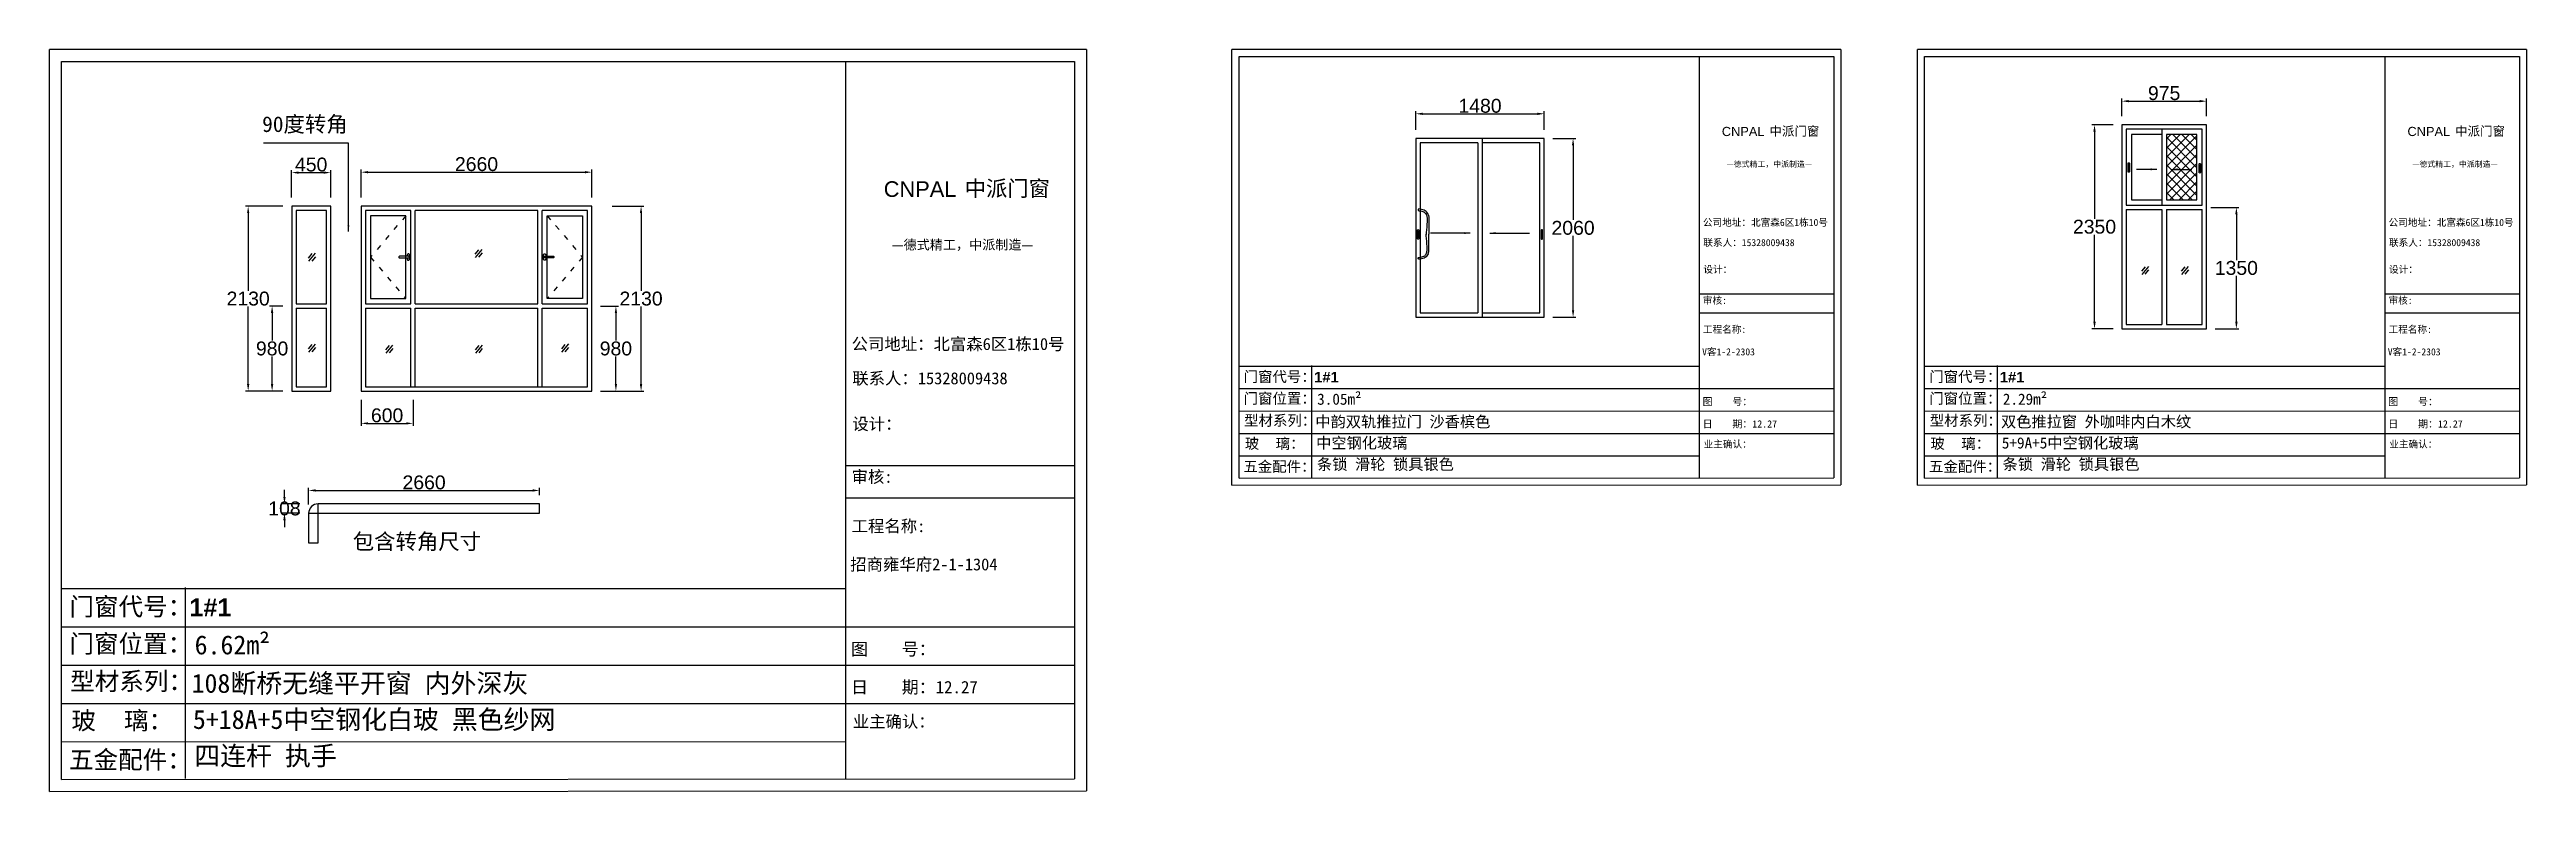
# Model space of a CAD drawing. Header units: inches. Extents: x -138455 to 599497, y -747149 to 13167.
# Drawn here: x 324704 to 353241, y -727264 to -718717 of the extents above; entities that cross this region are included whole.
import ezdxf

# ---------------------------------------------------------------- set-up
doc = ezdxf.new("R2010")
doc.units = ezdxf.units.IN
doc.header["$MEASUREMENT"] = 0
doc.header["$PDMODE"] = 35
doc.header["$PDSIZE"] = -3
doc.linetypes.add('ACAD_ISO03W100', pattern=[30, 12, -18])
doc.layers.add('0 @ 1', color=7, linetype='Continuous')
doc.styles.add('Annotative', font='arialbd.ttf')
doc.styles.add('MtXpl_', font='')
doc.styles.get("Standard").update_dxf_attribs({"font": 'arial.ttf'})
doc.styles.get('MtXpl_').set_extended_font_data('SimSun')
doc.dimstyles.get("Standard").update_dxf_attribs({"dimtxt": 80, "dimasz": 70, "dimexe": 40, "dimexo": 80, "dimgap": 0, "dimtad": 1, "dimtih": 1, "dimtoh": 1, "dimdec": 0, "dimzin": 0, "dimdsep": 46, "dimtxsty": 'Standard', "dimcen": 0.09, "dimadec": 0, "dimazin": 0, "dimtfac": 1, "dimtdec": 0, "dimtofl": 0, "dimtmove": 0, "dimatfit": 3, "dimfxl": 0, "dimtolj": 1, "dimtzin": 0, "dimarcsym": 0})

msp = doc.modelspace()

# ---------------------------------------------------------------- texts
for height, p in [(105.61, (343970.6, -719713.8)), (105.61, (351870.2, -719713.8)), (179.84, (334314.6, -720414.4))]:
    msp.add_text('CNPAL', height=height).set_placement(p)
at = {"style": 'MtXpl_'}
for s, height, p in [('中派门窗', 105.61, (344518.9, -719709.4)), ('中派门窗', 105.61, (352418.6, -719709.4)), ('—德式精工，中派制造—', 64.988, (344025.8, -720069.8)), ('—德式精工，中派制造—', 64.988, (351925.5, -720069.8)), ('中派门窗', 179.84, (335248.4, -720407)), ('公司地址：北富森6区1栋10号', 81.235, (343753.5, -720749.6)), ('公司地址：北富森6区1栋10号', 81.235, (351653.2, -720749.6)), ('—德式精工，中派制造—', 110.672, (334408.7, -721020.7)), ('联系人：15328009438', 81.235, (343757.9, -720981.8)), ('联系人：15328009438', 81.235, (351657.6, -720981.8)), ('设计：', 81.24, (343758.1, -721290.1)), ('设计：', 81.24, (351657.7, -721290.1)), ('审核:', 81.24, (343752.9, -721647.6)), ('审核:', 81.24, (351652.5, -721647.6)), ('工程名称:', 81.24, (343753.4, -721981.7)), ('工程名称:', 81.24, (351653.1, -721981.7)), ('公司地址：北富森6区1栋10号', 138.34, (333945, -722178.3)), ('V客1-2-2303', 81.24, (343744, -722240.5)), ('V客1-2-2303', 81.24, (351643.7, -722240.5)), ('联系人：15328009438', 138.34, (333952.5, -722573.8)), ('图    号：', 83.94, (343749.6, -722815.2)), ('图    号：', 83.94, (351649.3, -722815.2)), ('设计：', 138.34, (333952.7, -723098.8)), ('日    期：12.27', 83.944, (343749.9, -723072.4)), ('日    期：12.27', 83.944, (351649.6, -723072.4)), ('业主确认：', 81.24, (343761.2, -723303.9)), ('业主确认：', 81.24, (351660.8, -723303.9)), ('审核:', 138.34, (333943.8, -723707.7)), ('工程名称:', 138.34, (333944.8, -724276.6)), ('招商雍华府2-1-1304', 138.34, (333928.8, -724717.4)), ('图    号：', 142.95, (333938.3, -725696)), ('日    期：12.27', 142.953, (333938.8, -726134)), ('业主确认：', 138.34, (333958, -726528.3))]:
    msp.add_text(s, height=height, dxfattribs=at).set_placement(p)
at = {"layer": '0 @ 1', "style": 'Annotative'}
for s, height, p in [('门窗代号：', 121.85, (338461.3, -722546.4)), ('1#1', 121.85, (339273.4, -722552.2)), ('门窗代号：', 121.85, (346361, -722546.4)), ('1#1', 121.85, (347173, -722552.2)), ('门窗位置：', 121.85, (338461.3, -722797.4)), ('门窗位置：', 121.85, (346361, -722797.4)), ('型材系列：', 121.85, (338466.5, -723051)), ('型材系列：', 121.85, (346366.1, -723051)), ('玻    璃：', 121.85, (338475, -723316.9)), ('玻    璃：', 121.85, (346374.6, -723316.9)), ('五金配件：', 121.85, (338458.3, -723581.8)), ('五金配件：', 121.85, (346358, -723581.8)), ('门窗代号：', 207.51, (324932.6, -725238.2)), ('1#1', 207.51, (326315.5, -725248.1)), ('门窗位置：', 207.51, (324932.6, -725665.7)), ('型材系列：', 207.51, (324941.4, -726097.6)), ('玻    璃：', 207.51, (324955.9, -726550.4)), ('五金配件：', 207.51, (324927.5, -727001.6))]:
    msp.add_text(s, height=height, dxfattribs=at).set_placement(p)
at = {"layer": '0 @ 1', "attachment_point": 1, "style": 'Annotative'}
for s, width, insert, char_height in [('{\\fSimSun|b1|i0|c134|p2;90度转角}', 1444.515, (327153.4, -719486.3), 180.693), ('{\\fSimSun|b1|i0|c134|p2;3.05m²}', 4396.385, (339308.5, -722680.5), 128.531), ('{\\fSimSun|b1|i0|c134|p2;2.29m²}', 4396.385, (347208.1, -722680.5), 128.531), ('{\\fSimSun|b1|i0|c134|p2;中韵双轨推拉门 沙香槟色}', 6648.813, (339287.8, -722940.2), 128.531), ('{\\fSimSun|b1|i0|c134|p2;双色推拉窗 外咖啡内白木纹}', 6648.813, (347187.5, -722940.2), 128.531), ('{\\fSimSun|b1|i0|c134|p2;条锁 滑轮 锁具银色}', 4396.385, (339306, -723430.8), 128.531), ('{\\fSimSun|b1|i0|c134|p2;中空钢化玻璃}', 4396.385, (339296.8, -723184.8), 128.531), ('{\\fSimSun|b1|i0|c134|p2;5+9A+5中空钢化玻璃}', 4396.385, (347196.4, -723184.8), 128.531), ('{\\fSimSun|b1|i0|c134|p2;条锁 滑轮 锁具银色}', 4396.385, (347205.7, -723430.8), 128.531), ('{\\fSimSun|b1|i0|c134|p2;包含转角尺寸}', 2195.614, (328197, -724294.1), 180.693), ('{\\fSimSun|b1|i0|c134|p2;6.62m²}', 4396.385, (326375.3, -725466.7), 218.882), ('{\\fSimSun|b1|i0|c134|p2;108断桥无缝平开窗 内外深灰}', 6648.813, (326340.1, -725908.9), 218.882), ('{\\fSimSun|b1|i0|c134|p2;5+18A+5中空钢化白玻 黑色纱网}', 4396.385, (326355.4, -726325.4), 218.882), ('{\\fSimSun|b1|i0|c134|p2;四连杆 执手 }', 4396.385, (326371.1, -726744.3), 218.882)]:
    msp.add_mtext_dynamic_manual_height_columns(s, width=width, gutter_width=903.5, heights=[0], dxfattribs=dict(at, insert=insert, char_height=char_height))

# ---------------------------------------------------------------- blocks, each defined once
blk = doc.blocks.new('*D2782')
at = {"color": 0, "lineweight": -2, "transparency": 16777216}
for p, q in [((328293, -720422), (328293, -720100)), ((328373, -720130), (330873, -720130)), ((330953, -720422), (330953, -720100))]:
    blk.add_line(p, q, dxfattribs=at)
at = {"color": 0, "transparency": 16777216}
for points in [[(328373, -720117), (328373, -720143), (328293, -720130)], [(330873, -720117), (330873, -720143), (330953, -720130)]]:
    blk.add_solid(points, dxfattribs=at)
at = {"layer": 'Defpoints', "color": 0, "transparency": 16777216}
for p in [(330953, -720130), (328293, -720522), (330953, -720522)]:
    blk.add_point(p, dxfattribs=at)
at = {"color": 0, "transparency": 16777216, "insert": (329623, -720038), "char_height": 160, "attachment_point": 5}
blk.add_mtext('\\A1;2660', dxfattribs=at)
blk = doc.blocks.new('*D2783')
at = {"color": 0, "lineweight": -2, "transparency": 16777216}
for p, q in [((331186, -720522), (331549, -720522)), ((331519, -720602), (331519, -721495)), ((331519, -722572), (331519, -721678)), ((331053, -722652), (331549, -722652))]:
    blk.add_line(p, q, dxfattribs=at)
at = {"color": 0, "transparency": 16777216}
for points in [[(331505, -720602), (331532, -720602), (331519, -720522)], [(331505, -722572), (331532, -722572), (331519, -722652)]]:
    blk.add_solid(points, dxfattribs=at)
at = {"layer": 'Defpoints', "color": 0, "transparency": 16777216}
for p in [(331086, -720522), (330953, -722652), (331519, -722652)]:
    blk.add_point(p, dxfattribs=at)
at = {"color": 0, "transparency": 16777216, "insert": (331519, -721587), "char_height": 160, "attachment_point": 5}
blk.add_mtext('\\A1;2130', dxfattribs=at)
blk = doc.blocks.new('*D2784')
at = {"color": 0, "lineweight": -2, "transparency": 16777216}
for p, q in [((328293, -722752), (328293, -723054)), ((328893, -722752), (328893, -723054)), ((328373, -723024), (328813, -723024))]:
    blk.add_line(p, q, dxfattribs=at)
at = {"color": 0, "transparency": 16777216}
for points in [[(328373, -723011), (328373, -723037), (328293, -723024)], [(328813, -723011), (328813, -723037), (328893, -723024)]]:
    blk.add_solid(points, dxfattribs=at)
at = {"layer": 'Defpoints', "color": 0, "transparency": 16777216}
for p in [(328293, -722652), (328893, -722652), (328893, -723024)]:
    blk.add_point(p, dxfattribs=at)
at = {"color": 0, "transparency": 16777216, "insert": (328593, -722932), "char_height": 160, "attachment_point": 5}
blk.add_mtext('\\A1;600', dxfattribs=at)
blk = doc.blocks.new('123as')
at = {"color": 0}
for p, q in [((90189, 51387), (90252, 51462)), ((90194, 51330), (90312, 51470)), ((90251, 51335), (90314, 51410))]:
    blk.add_line(p, q, dxfattribs=at)
blk = doc.blocks.new('dzcs')
blk.add_lwpolyline([(142096, -3328), (142196, -3328, 0.414214), (142206, -3318), (142206, -3318, 0.414214), (142196, -3308), (142096, -3308, 0.414214), (142086, -3318), (142086, -3318, 0.414214)], format="xyb", close=True)
blk.add_lwpolyline([(142182, -3328), (142182, -3342, 0.414214), (142196, -3355), (142196, -3355, 0.414214), (142209, -3342), (142209, -3294, 0.414214), (142196, -3280), (142196, -3280, 0.414214), (142182, -3294), (142182, -3308)], format="xyb")
blk = doc.blocks.new('*D2785')
at = {"color": 0, "lineweight": -2, "transparency": 16777216}
for p, q in [((327493, -720422), (327493, -720105)), ((327573, -720135), (327863, -720135)), ((327943, -720422), (327943, -720105))]:
    blk.add_line(p, q, dxfattribs=at)
at = {"color": 0, "transparency": 16777216}
for points in [[(327573, -720122), (327573, -720148), (327493, -720135)], [(327863, -720122), (327863, -720148), (327943, -720135)]]:
    blk.add_solid(points, dxfattribs=at)
at = {"layer": 'Defpoints', "color": 0, "transparency": 16777216}
for p in [(327943, -720135), (327493, -720522), (327943, -720522)]:
    blk.add_point(p, dxfattribs=at)
at = {"color": 0, "transparency": 16777216, "insert": (327718, -720043), "char_height": 160, "attachment_point": 5}
blk.add_mtext('\\A1;450', dxfattribs=at)
blk = doc.blocks.new('*D2786')
at = {"color": 0, "lineweight": -2, "transparency": 16777216}
for p, q in [((327393, -721672), (327238, -721672)), ((327268, -721752), (327268, -722070)), ((327268, -722572), (327268, -722253)), ((327393, -722652), (327238, -722652))]:
    blk.add_line(p, q, dxfattribs=at)
at = {"color": 0, "transparency": 16777216}
for points in [[(327254, -721752), (327281, -721752), (327268, -721672)], [(327254, -722572), (327281, -722572), (327268, -722652)]]:
    blk.add_solid(points, dxfattribs=at)
at = {"layer": 'Defpoints', "color": 0, "transparency": 16777216}
for p in [(327493, -721672), (327268, -722652), (327493, -722652)]:
    blk.add_point(p, dxfattribs=at)
at = {"color": 0, "transparency": 16777216, "insert": (327268, -722162), "char_height": 160, "attachment_point": 5}
blk.add_mtext('\\A1;980', dxfattribs=at)
blk = doc.blocks.new('*D2792')
at = {"color": 0, "lineweight": -2, "transparency": 16777216}
for p, q in [((331053, -721672), (331259, -721672)), ((331229, -721752), (331229, -722070)), ((331229, -722572), (331229, -722253)), ((331053, -722652), (331259, -722652))]:
    blk.add_line(p, q, dxfattribs=at)
at = {"color": 0, "transparency": 16777216}
for points in [[(331216, -721752), (331242, -721752), (331229, -721672)], [(331216, -722572), (331242, -722572), (331229, -722652)]]:
    blk.add_solid(points, dxfattribs=at)
at = {"layer": 'Defpoints', "color": 0, "transparency": 16777216}
for p in [(330953, -721672), (330953, -722652), (331229, -722652)]:
    blk.add_point(p, dxfattribs=at)
at = {"color": 0, "transparency": 16777216, "insert": (331229, -722162), "char_height": 160, "attachment_point": 5}
blk.add_mtext('\\A1;980', dxfattribs=at)
blk = doc.blocks.new('*D2793')
at = {"color": 0, "lineweight": -2, "transparency": 16777216}
for p, q in [((327393, -720522), (326962, -720522)), ((326992, -720602), (326992, -721495)), ((326992, -722572), (326992, -721678)), ((327393, -722652), (326962, -722652))]:
    blk.add_line(p, q, dxfattribs=at)
at = {"color": 0, "transparency": 16777216}
for points in [[(326979, -720602), (327005, -720602), (326992, -720522)], [(326979, -722572), (327005, -722572), (326992, -722652)]]:
    blk.add_solid(points, dxfattribs=at)
at = {"layer": 'Defpoints', "color": 0, "transparency": 16777216}
for p in [(327493, -720522), (326992, -722652), (327493, -722652)]:
    blk.add_point(p, dxfattribs=at)
at = {"color": 0, "transparency": 16777216, "insert": (326992, -721587), "char_height": 160, "attachment_point": 5}
blk.add_mtext('\\A1;2130', dxfattribs=at)
blk = doc.blocks.new('*D2794')
at = {"color": 0, "lineweight": -2, "transparency": 16777216}
for p, q in [((327689, -723959), (327689, -723767)), ((327769, -723797), (330269, -723797)), ((330349, -723851), (330349, -723767))]:
    blk.add_line(p, q, dxfattribs=at)
at = {"color": 0, "transparency": 16777216}
for points in [[(327769, -723783), (327769, -723810), (327689, -723797)], [(330269, -723783), (330269, -723810), (330349, -723797)]]:
    blk.add_solid(points, dxfattribs=at)
at = {"layer": 'Defpoints', "color": 0, "transparency": 16777216}
for p in [(330349, -723797), (330349, -723951), (327689, -724059)]:
    blk.add_point(p, dxfattribs=at)
at = {"color": 0, "transparency": 16777216, "insert": (329019, -723705), "char_height": 160, "attachment_point": 5}
blk.add_mtext('\\A1;2660', dxfattribs=at)
blk = doc.blocks.new('*D2795')
at = {"color": 0, "lineweight": -2, "transparency": 16777216}
for p, q in [((327589, -723951), (327380, -723951)), ((327410, -723871), (327410, -723791)), ((327589, -724059), (327380, -724059)), ((327410, -724139), (327410, -724219))]:
    blk.add_line(p, q, dxfattribs=at)
at = {"color": 0, "transparency": 16777216}
for points in [[(327397, -723871), (327424, -723871), (327410, -723951)], [(327397, -724139), (327424, -724139), (327410, -724059)]]:
    blk.add_solid(points, dxfattribs=at)
at = {"layer": 'Defpoints', "color": 0, "transparency": 16777216}
for p in [(327689, -723951), (327410, -724059), (327689, -724059)]:
    blk.add_point(p, dxfattribs=at)
at = {"color": 0, "transparency": 16777216, "insert": (327410, -724005), "char_height": 160, "attachment_point": 5}
blk.add_mtext('\\A1;108', dxfattribs=at)
blk = doc.blocks.new('*D2787')
at = {"color": 0, "lineweight": -2, "transparency": 16777216}
for p, q in [((340445, -719642), (340445, -719427)), ((341925, -719642), (341925, -719427)), ((340525, -719457), (341845, -719457))]:
    blk.add_line(p, q, dxfattribs=at)
at = {"color": 0, "transparency": 16777216}
for points in [[(340525, -719444), (340525, -719471), (340445, -719457)], [(341845, -719444), (341845, -719471), (341925, -719457)]]:
    blk.add_solid(points, dxfattribs=at)
at = {"layer": 'Defpoints', "color": 0, "transparency": 16777216}
for p in [(341925, -719457), (340445, -719742), (341925, -719742)]:
    blk.add_point(p, dxfattribs=at)
at = {"color": 0, "transparency": 16777216, "insert": (341185, -719366), "char_height": 160, "attachment_point": 5}
blk.add_mtext('\\A1;1480', dxfattribs=at)
blk = doc.blocks.new('*D2788')
at = {"color": 0, "lineweight": -2, "transparency": 16777216}
for p, q in [((342025, -719742), (342287, -719742)), ((342257, -719822), (342257, -720680)), ((342257, -721722), (342257, -720864)), ((342025, -721802), (342287, -721802))]:
    blk.add_line(p, q, dxfattribs=at)
at = {"color": 0, "transparency": 16777216}
for points in [[(342244, -719822), (342270, -719822), (342257, -719742)], [(342244, -721722), (342270, -721722), (342257, -721802)]]:
    blk.add_solid(points, dxfattribs=at)
at = {"layer": 'Defpoints', "color": 0, "transparency": 16777216}
for p in [(341925, -719742), (341925, -721802), (342257, -721802)]:
    blk.add_point(p, dxfattribs=at)
at = {"color": 0, "transparency": 16777216, "insert": (342257, -720772), "char_height": 160, "attachment_point": 5}
blk.add_mtext('\\A1;2060', dxfattribs=at)
blk = doc.blocks.new('*D2789')
at = {"color": 0, "lineweight": -2, "transparency": 16777216}
for p, q in [((348580, -719484), (348580, -719282)), ((348660, -719312), (349475, -719312)), ((349555, -719484), (349555, -719282))]:
    blk.add_line(p, q, dxfattribs=at)
at = {"color": 0, "transparency": 16777216}
for points in [[(348660, -719298), (348660, -719325), (348580, -719312)], [(349475, -719298), (349475, -719325), (349555, -719312)]]:
    blk.add_solid(points, dxfattribs=at)
at = {"layer": 'Defpoints', "color": 0, "transparency": 16777216}
for p in [(349555, -719312), (348580, -719584), (349555, -719584)]:
    blk.add_point(p, dxfattribs=at)
at = {"color": 0, "transparency": 16777216, "insert": (349067, -719220), "char_height": 160, "attachment_point": 5}
blk.add_mtext('\\A1;975', dxfattribs=at)
blk = doc.blocks.new('*D2790')
at = {"color": 0, "lineweight": -2, "transparency": 16777216}
for p, q in [((348480, -719584), (348235, -719584)), ((348265, -719664), (348265, -720667)), ((348265, -721854), (348265, -720851)), ((348480, -721934), (348235, -721934))]:
    blk.add_line(p, q, dxfattribs=at)
at = {"color": 0, "transparency": 16777216}
for points in [[(348251, -719664), (348278, -719664), (348265, -719584)], [(348251, -721854), (348278, -721854), (348265, -721934)]]:
    blk.add_solid(points, dxfattribs=at)
at = {"layer": 'Defpoints', "color": 0, "transparency": 16777216}
for p in [(348580, -719584), (348265, -721934), (348580, -721934)]:
    blk.add_point(p, dxfattribs=at)
at = {"color": 0, "transparency": 16777216, "insert": (348265, -720759), "char_height": 160, "attachment_point": 5}
blk.add_mtext('\\A1;2350', dxfattribs=at)
blk = doc.blocks.new('*D2791')
at = {"color": 0, "lineweight": -2, "transparency": 16777216}
for p, q in [((349605, -720536), (349929, -720536)), ((349899, -720616), (349899, -721142)), ((349899, -721854), (349899, -721326)), ((349655, -721934), (349929, -721934))]:
    blk.add_line(p, q, dxfattribs=at)
at = {"color": 0, "transparency": 16777216}
for points in [[(349886, -720616), (349913, -720616), (349899, -720536)], [(349886, -721854), (349913, -721854), (349899, -721934)]]:
    blk.add_solid(points, dxfattribs=at)
at = {"layer": 'Defpoints', "color": 0, "transparency": 16777216}
for p in [(349505, -720536), (349555, -721934), (349899, -721934)]:
    blk.add_point(p, dxfattribs=at)
at = {"color": 0, "transparency": 16777216, "insert": (349899, -721234), "char_height": 160, "attachment_point": 5}
blk.add_mtext('\\A1;1350', dxfattribs=at)
blk = doc.blocks.new('123hhh')
for centre, radius, start, end in [((280706.3, -83231.5), 10, 16.45017, 30.15144), ((280724, -83285), 15, 176.76219, 183.23781), ((280706.3, -83338.5), 10, 329.84856, 343.54983)]:
    blk.add_arc(centre, radius, start, end)
for points, knots in [([(280691.5, -83211), (280688.9, -83210.6), (280685.3, -83210.1), (280685, -83215), (280689.9, -83216.5), (280695.6, -83216.9), (280703.8, -83219.4), (280710.5, -83226.2), (280712.5, -83239.1), (280711.7, -83253.6), (280710.7, -83267.6), (280709.5, -83277.4), (280709.2, -83282.1), (280709.1, -83284.2)], [0, 0, 0, 0, 6.082763, 8.582763, 11.318747, 19.461781, 26.725965, 36.438119, 46.233865, 64.642794, 80.276332, 88.205882, 94.390611, 94.390611, 94.390611, 94.390611]), ([(280714.9, -83226.5), (280712.4, -83222.1), (280706.8, -83213.8), (280697, -83212), (280691.5, -83211)], [0.93741, 0.93741, 0.93741, 0.93741, 13.606526, 29.417915, 29.417915, 29.417915, 29.417915]), ([(280715.8, -83228.7), (280716.2, -83230), (280717.4, -83234.2), (280716.8, -83248.6), (280716.7, -83266), (280716.7, -83280.5), (280716.7, -83285)], [1.197256, 1.197256, 1.197256, 1.197256, 5.358743, 14.155697, 44.084834, 57.684594, 57.684594, 57.684594, 57.684594]), ([(280691.5, -83359), (280688.9, -83359.4), (280685.3, -83359.9), (280685, -83355), (280689.9, -83353.5), (280695.6, -83353.1), (280703.8, -83350.6), (280710.5, -83343.8), (280712.5, -83330.9), (280711.7, -83316.4), (280710.7, -83302.4), (280709.5, -83292.6), (280709.2, -83287.9), (280709.1, -83285.8)], [0, 0, 0, 0, 6.082763, 8.582763, 11.318747, 19.461781, 26.725965, 36.438119, 46.233865, 64.642794, 80.276332, 88.205882, 94.390611, 94.390611, 94.390611, 94.390611]), ([(280715.8, -83341.3), (280716.2, -83340), (280717.4, -83335.8), (280716.8, -83321.4), (280716.7, -83304), (280716.7, -83289.5), (280716.7, -83285)], [1.197256, 1.197256, 1.197256, 1.197256, 5.358743, 14.155697, 44.084834, 57.684594, 57.684594, 57.684594, 57.684594]), ([(280714.9, -83343.5), (280712.4, -83347.9), (280706.8, -83356.2), (280697, -83358), (280691.5, -83359)], [0.93741, 0.93741, 0.93741, 0.93741, 13.606526, 29.417915, 29.417915, 29.417915, 29.417915])]:
    blk.add_open_spline(points, degree=3, knots=knots)

# ---------------------------------------------------------------- dimensions: what is measured, and where the dimension line sits
for base, p1, p2, picture, middle in [((349554.7, -719311.6), (348579.7, -719584), (349554.7, -719584), '*D2789', (349067.2, -719219.9)), ((341924.8, -719457.4), (340444.8, -719742), (341924.8, -719742), '*D2787', (341184.8, -719365.7)), ((330952.6, -720130.1), (328292.6, -720521.7), (330952.6, -720521.7), '*D2782', (329622.6, -720038.4)), ((330348.9, -723796.7), (327688.9, -724059.4), (330348.9, -723951.4), '*D2794', (329018.9, -723705))]:
    dim = msp.add_linear_dim(base=base, p1=p1, p2=p2, dimstyle='Standard', override={"dimtxt": 160, "dimasz": 80, "dimexe": 30, "dimexo": 100, "dimgap": 10, "dimfxl": 100})
    dim.commit()
    dim.dimension.update_dxf_attribs({"geometry": picture, "text_midpoint": middle})
for base, p1, p2, picture, middle in [((348264.6, -721934), (348579.7, -719584), (348579.7, -721934), '*D2790', (348264.6, -720759)), ((342257.1, -721802), (341924.8, -719742), (341924.8, -721802), '*D2788', (342257.1, -720772)), ((326992, -722651.7), (327493.3, -720521.7), (327493.3, -722651.7), '*D2793', (326992, -721586.7)), ((327267.6, -722651.7), (327493.3, -721671.7), (327493.3, -722651.7), '*D2786', (327267.6, -722161.7)), ((331229, -722651.7), (330952.6, -721671.7), (330952.6, -722651.7), '*D2792', (331229, -722161.7))]:
    dim = msp.add_linear_dim(base=base, p1=p1, p2=p2, angle=90, dimstyle='Standard', override={"dimtxt": 160, "dimasz": 80, "dimexe": 30, "dimexo": 100, "dimgap": 10, "dimfxl": 100})
    dim.commit()
    dim.dimension.update_dxf_attribs({"geometry": picture, "text_midpoint": middle})
for base, p1, p2, picture, middle in [((327943.3, -720134.9), (327493.3, -720521.7), (327943.3, -720521.7), '*D2785', (327718.3, -720134.9)), ((328892.6, -723023.9), (328292.6, -722651.8), (328892.6, -722651.8), '*D2784', (328592.6, -723023.9))]:
    dim = msp.add_linear_dim(base=base, p1=p1, p2=p2, dimstyle='Standard', override={"dimtxt": 160, "dimasz": 80, "dimexe": 30, "dimexo": 100, "dimgap": 10, "dimfxl": 100})
    dim.commit()
    dim.dimension.update_dxf_attribs({"geometry": picture, "text_midpoint": middle, "dimtype": 160})
for base, p1, p2, picture, middle in [((331518.7, -722651.7), (331086, -720521.7), (330952.6, -722651.7), '*D2783', (331518.7, -721586.7)), ((327410.2, -724059.4), (327688.9, -723951.4), (327688.9, -724059.4), '*D2795', (327410.2, -724005.4))]:
    dim = msp.add_linear_dim(base=base, p1=p1, p2=p2, angle=90, dimstyle='Standard', override={"dimtxt": 160, "dimasz": 80, "dimexe": 30, "dimexo": 100, "dimgap": 10, "dimfxl": 100})
    dim.commit()
    dim.dimension.update_dxf_attribs({"geometry": picture, "text_midpoint": middle, "dimtype": 160})
dim = msp.add_linear_dim(base=(349899.5, -721934), p1=(349504.7, -720536), p2=(349554.7, -721934), angle=90, text='1350', dimstyle='Standard', override={"dimtxt": 160, "dimasz": 80, "dimexe": 30, "dimexo": 100, "dimgap": 10, "dimfxl": 100})
dim.commit()
dim.dimension.update_dxf_attribs({"geometry": '*D2791', "text_midpoint": (349899.5, -721234), "dimtype": 160})

# ---------------------------------------------------------------- hatches: boundary and pattern name
h = msp.add_hatch()
h.set_pattern_fill('ANSI37', color=256, scale=600)
h.set_pattern_definition([(45, (29419.2, 18695.05), (-53.0330086, 53.0330086), []), (135, (29419.2, 18695.05), (-53.0330086, -53.0330086), [])])
h.paths.add_polyline_path([(349444.7, -719694), (349092.2, -719694), (349092.2, -720449), (349444.7, -720449)])

# ---------------------------------------------------------------- linework, layer by layer
for p, q in [((336649.6, -718717), (324703.6, -718717)), ((324703.6, -727264.5), (324703.6, -718717)), ((324841.9, -718854.9), (336511.7, -718854.9)), ((324841.9, -727126.1), (324841.9, -718854.9)), ((333873, -718854.9), (333873, -727118.8)), ((336511.7, -718854.9), (336511.7, -727118.3)), ((336649.6, -718717), (336649.6, -727256.6)), ((345341.7, -718717), (338326.8, -718717)), ((338326.8, -723736.2), (338326.8, -718717)), ((338408.1, -718798), (345260.8, -718798)), ((338408.1, -723654.9), (338408.1, -718798)), ((343711.2, -718798), (343711.2, -723650.7)), ((345260.8, -718798), (345260.8, -723650.4)), ((345341.7, -718717), (345341.7, -723731.6)), ((353241.4, -718717), (346226.5, -718717)), ((346226.5, -723736.2), (346226.5, -718717)), ((346307.7, -718798), (353160.4, -718798)), ((346307.7, -723654.9), (346307.7, -718798)), ((351610.9, -718798), (351610.9, -723650.7)), ((353160.4, -718798), (353160.4, -723650.4)), ((353241.4, -718717), (353241.4, -723731.6)), ((349554.7, -719584), (348579.7, -719584)), ((348579.7, -719584), (348579.7, -721934)), ((348629.7, -719634), (348629.7, -720509)), ((349042.2, -719634), (348629.7, -719634)), ((348689.7, -719694), (348689.7, -720449)), ((349042.2, -719694), (348689.7, -719694)), ((349504.7, -719634), (349042.2, -719634)), ((349042.2, -719634), (349042.2, -720509)), ((349092.2, -719694), (349092.2, -720449)), ((349444.7, -719694), (349092.2, -719694)), ((349444.7, -720449), (349444.7, -719694)), ((349504.7, -720509), (349504.7, -719634)), ((349554.7, -721934), (349554.7, -719584)), ((341159.8, -719792), (341159.8, -721752)), ((341209.8, -719742), (341209.8, -721802)), ((327943.3, -720521.7), (327493.3, -720521.7)), ((327493.3, -720521.7), (327493.3, -722651.7)), ((327893.3, -720571.7), (327543.3, -720571.7)), ((327543.3, -720571.7), (327543.3, -721646.7)), ((327893.3, -721646.7), (327893.3, -720571.7)), ((327943.3, -722651.7), (327943.3, -720521.7)), ((330952.6, -720521.7), (328292.6, -720521.7)), ((328292.6, -720521.7), (328292.6, -722651.7)), ((328342.6, -720571.7), (328342.6, -721646.7)), ((328867.6, -720571.7), (328342.6, -720571.7)), ((328867.6, -721646.7), (328867.6, -720571.7)), ((328917.6, -721646.7), (328917.6, -720571.7)), ((330327.6, -720571.7), (328917.6, -720571.7)), ((330327.6, -721646.7), (330327.6, -720571.7)), ((330902.6, -720571.7), (330377.6, -720571.7)), ((330377.6, -721646.7), (330377.6, -720571.7)), ((330902.6, -721646.7), (330902.6, -720571.7)), ((330952.6, -722651.7), (330952.6, -720521.7)), ((348629.7, -720509), (349042.2, -720509)), ((348629.7, -720559), (349042.2, -720559)), ((348629.7, -720559), (348629.7, -721884)), ((348689.7, -720449), (349042.2, -720449)), ((349042.2, -720509), (349504.7, -720509)), ((349042.2, -720559), (349042.2, -721884)), ((349092.2, -720449), (349444.7, -720449)), ((349092.2, -720559), (349092.2, -721884)), ((349092.2, -720559), (349504.7, -720559)), ((349504.7, -721884), (349504.7, -720559)), ((328807.6, -720631.7), (328402.6, -720631.7)), ((328402.6, -720631.7), (328402.6, -721586.7)), ((328807.6, -721586.7), (328807.6, -720631.7)), ((330437.6, -720631.7), (330842.6, -720631.7)), ((330437.6, -721586.7), (330437.6, -720631.7)), ((330842.6, -720631.7), (330842.6, -721586.7)), ((327543.3, -721646.7), (327893.3, -721646.7)), ((327543.3, -721696.7), (327893.3, -721696.7)), ((327543.3, -721696.7), (327543.3, -722601.7)), ((327893.3, -722601.7), (327893.3, -721696.7)), ((328342.6, -721646.7), (328867.6, -721646.7)), ((328342.6, -721696.7), (328867.6, -721696.7)), ((328342.6, -721696.7), (328342.6, -722601.7)), ((328402.6, -721586.7), (328807.6, -721586.7)), ((328867.6, -722601.7), (328867.6, -721696.7)), ((328917.6, -721646.7), (330327.6, -721646.7)), ((328917.6, -722601.7), (328917.6, -721696.7)), ((328917.6, -721696.7), (330327.6, -721696.7)), ((330327.6, -722601.7), (330327.6, -721696.7)), ((330377.6, -721646.7), (330902.6, -721646.7)), ((330377.6, -722601.7), (330377.6, -721696.7)), ((330377.6, -721696.7), (330902.6, -721696.7)), ((330842.6, -721586.7), (330437.6, -721586.7)), ((330902.6, -722601.7), (330902.6, -721696.7)), ((343711.2, -721531.3), (345260.8, -721531.3)), ((351610.9, -721531.3), (353160.4, -721531.3)), ((343711.2, -721748.9), (345260.8, -721748.9)), ((348579.7, -721934), (349554.7, -721934)), ((348629.7, -721884), (349042.2, -721884)), ((349092.2, -721884), (349504.7, -721884)), ((351610.9, -721748.9), (353160.4, -721748.9)), ((338407.2, -722363.9), (343711.2, -722363.9)), ((339244.4, -722357.5), (339244.8, -723649.1)), ((346306.9, -722363.9), (351610.9, -722363.9)), ((347144, -722357.5), (347144.4, -723649.1)), ((327493.3, -722651.7), (327943.3, -722651.7)), ((327543.3, -722601.7), (327893.3, -722601.7)), ((328292.6, -722651.7), (330952.6, -722651.7)), ((328342.6, -722601.7), (330902.6, -722601.7)), ((338407.4, -722623.2), (345260.8, -722621.4)), ((346307, -722623.2), (353160.4, -722621.4)), ((338407.6, -722882.6), (345260.8, -722880.8)), ((338407.7, -723142.1), (345260.8, -723142.1)), ((346307.2, -722882.6), (353160.4, -722880.8)), ((346307.4, -723142.1), (353160.4, -723142.1)), ((338407.9, -723399.5), (343711.2, -723397.2)), ((346307.5, -723399.5), (351610.9, -723397.2)), ((333873, -723509.6), (336511.7, -723509.6)), ((338408.1, -723654.9), (345260.8, -723650.4)), ((346307.7, -723654.9), (353160.4, -723650.4)), ((333873, -723880.2), (336511.7, -723880.2)), ((338326.8, -723736.2), (345341.7, -723731.6)), ((346226.5, -723736.2), (353241.4, -723731.6)), ((324840.5, -724927.4), (333873, -724927.4)), ((326266.2, -724916.6), (326266.8, -727116.2)), ((324840.8, -725369), (336511.7, -725366)), ((324841.1, -725810.7), (336511.7, -725807.7)), ((324841.3, -726252.7), (336511.7, -726252.7)), ((324841.6, -726691.1), (333873, -726687.2)), ((324841.9, -727126.1), (336511.7, -727118.3)), ((324703.6, -727264.5), (336649.6, -727256.6))]:
    msp.add_line(p, q)
msp.add_lwpolyline([(340444.8, -721802), (341924.8, -721802), (341924.8, -719742), (340444.8, -719742)], close=True)
for points in [[(341159.8, -719792), (340494.8, -719792), (340494.8, -721752), (341159.8, -721752)], [(341209.8, -721752), (341874.8, -721752), (341874.8, -719792), (341209.8, -719792)], [(327688.9, -724059.4), (327688.9, -724401.4), (327796.9, -724401.4), (327796.9, -723951.4)]]:
    msp.add_lwpolyline(points)
at = {"color": 0}
for points in [[(348659.3, -720130.7), (348659.3, -720130.7, -0.4142136), (348650.6, -720122), (348650.6, -720029.7, -0.4142136), (348659.3, -720020.9), (348659.3, -720020.9, -0.4142136), (348668.1, -720029.7), (348668.1, -720122, -0.4142136)], [(348659.3, -720113.2), (348659.3, -720113.2, -0.4142136), (348655, -720108.9), (348655, -720042.8, -0.4142136), (348659.3, -720038.4), (348659.3, -720038.4, -0.4142136), (348663.7, -720042.8), (348663.7, -720108.9, -0.4142136)], [(349477.7, -720139.4), (349477.7, -720139.4, -0.4142136), (349468.9, -720130.7), (349468.9, -720038.4, -0.4142136), (349477.7, -720029.7), (349477.7, -720029.7, -0.4142136), (349486.4, -720038.4), (349486.4, -720130.7, -0.4142136)], [(349477.7, -720122), (349477.7, -720122, -0.4142136), (349473.3, -720117.6), (349473.3, -720051.5, -0.4142136), (349477.7, -720047.1), (349477.7, -720047.1, -0.4142136), (349482, -720051.5), (349482, -720117.6, -0.4142136)], [(340472.1, -720901.5), (340472.1, -720901.5, -0.4142136), (340463.4, -720892.7), (340463.4, -720800.4, -0.4142136), (340472.1, -720791.7), (340472.1, -720791.7, -0.4142136), (340480.9, -720800.4), (340480.9, -720892.7, -0.4142136)], [(340472.1, -720884), (340472.1, -720884, -0.4142136), (340467.8, -720879.6), (340467.8, -720813.5, -0.4142136), (340472.1, -720809.2), (340472.1, -720809.2, -0.4142136), (340476.5, -720813.5), (340476.5, -720879.6, -0.4142136)], [(341897.4, -720901.5), (341897.4, -720901.5, 0.4142136), (341906.1, -720892.7), (341906.1, -720800.4, 0.4142136), (341897.4, -720791.7), (341897.4, -720791.7, 0.4142136), (341888.6, -720800.4), (341888.6, -720892.7, 0.4142136)], [(341897.4, -720884), (341897.4, -720884, 0.4142136), (341901.7, -720879.6), (341901.7, -720813.5, 0.4142136), (341897.4, -720809.2), (341897.4, -720809.2, 0.4142136), (341893, -720813.5), (341893, -720879.6, 0.4142136)]]:
    msp.add_lwpolyline(points, format="xyb", close=True, dxfattribs=at)
at = {"linetype": 'ACAD_ISO03W100', "ltscale": 5}
for points in [[(328807.6, -720631.7), (328402.6, -721109.2), (328807.6, -721586.7)], [(330437.6, -720631.7), (330842.6, -721109.2), (330437.6, -721586.7)]]:
    msp.add_lwpolyline(points, dxfattribs=at)
msp.add_lwpolyline([(327688.9, -724059.4), (330348.9, -724059.4), (330348.9, -723951.4), (327796.9, -723951.4, 0.4142136), (327688.9, -724059.4)], format="xyb", close=True)

# ---------------------------------------------------------------- block references
for name, p, xscale, yscale, zscale in [('123hhh', (-751442.3, -396850), 3.890170594257371, 3.890170594257371, 3.890170594257371), ('123as', (267399.5, -755468.5), 0.6684526412304121, 0.6684526412304121, 0.6684526412304121), ('123as', (269320.2, -755425), 0.6684526412304121, 0.6684526412304121, 0.6684526412304121), ('123as', (288521.6, -755620.1), 0.6684526412304121, 0.6684526412304121, 0.6684526412304121), ('123as', (288979.3, -755620.1), 0.6684526412304121, 0.6684526412304121, 0.6684526412304121), ('123as', (267399.4, -756515.3), 0.6684526412304121, 0.6684526412304121, 0.6684526412304121), ('123as', (268290.3, -756526.2), 0.6684526412304121, 0.6684526412304121, 0.6684526412304121), ('123as', (269323.2, -756526.2), 0.6684526412304121, 0.6684526412304121, 0.6684526412304121), ('123as', (270317, -756513.7), 0.6684526412304121, 0.6684526412304121, 0.6684526412304121)]:
    msp.add_blockref(name, p, dxfattribs=dict(xscale=xscale, yscale=yscale, zscale=zscale))
msp.add_blockref('dzcs', (186643, -717790.4))
at = {"xscale": -1}
msp.add_blockref('dzcs', (472602.3, -717790.4), dxfattribs=at)

msp.set_redraw_order([(e.dxf.handle, doc.entitydb.next_handle()) for e in msp.query("TEXT MTEXT ATTDEF DIMENSION ARC_DIMENSION")])  # texts and dimensions are drawn at this point

# ---------------------------------------------------------------- leaders
for points in [[(328147.1, -720812), (328147.1, -719796.2), (327168.4, -719796.2)], [(348981.2, -720097.3), (348747.9, -720097.3)], [(349153.2, -720097.3), (349386.5, -720097.3)], [(341073, -720831.4), (340614.9, -720831.4)], [(341296.5, -720831.4), (341754.6, -720831.4)]]:
    msp.add_leader(points, dimstyle='Standard', override={"dimgap": 0, "dimtad": 0, "dimfxl": 5, "dimfxlon": 1})

doc.saveas('drawing.dxf')
